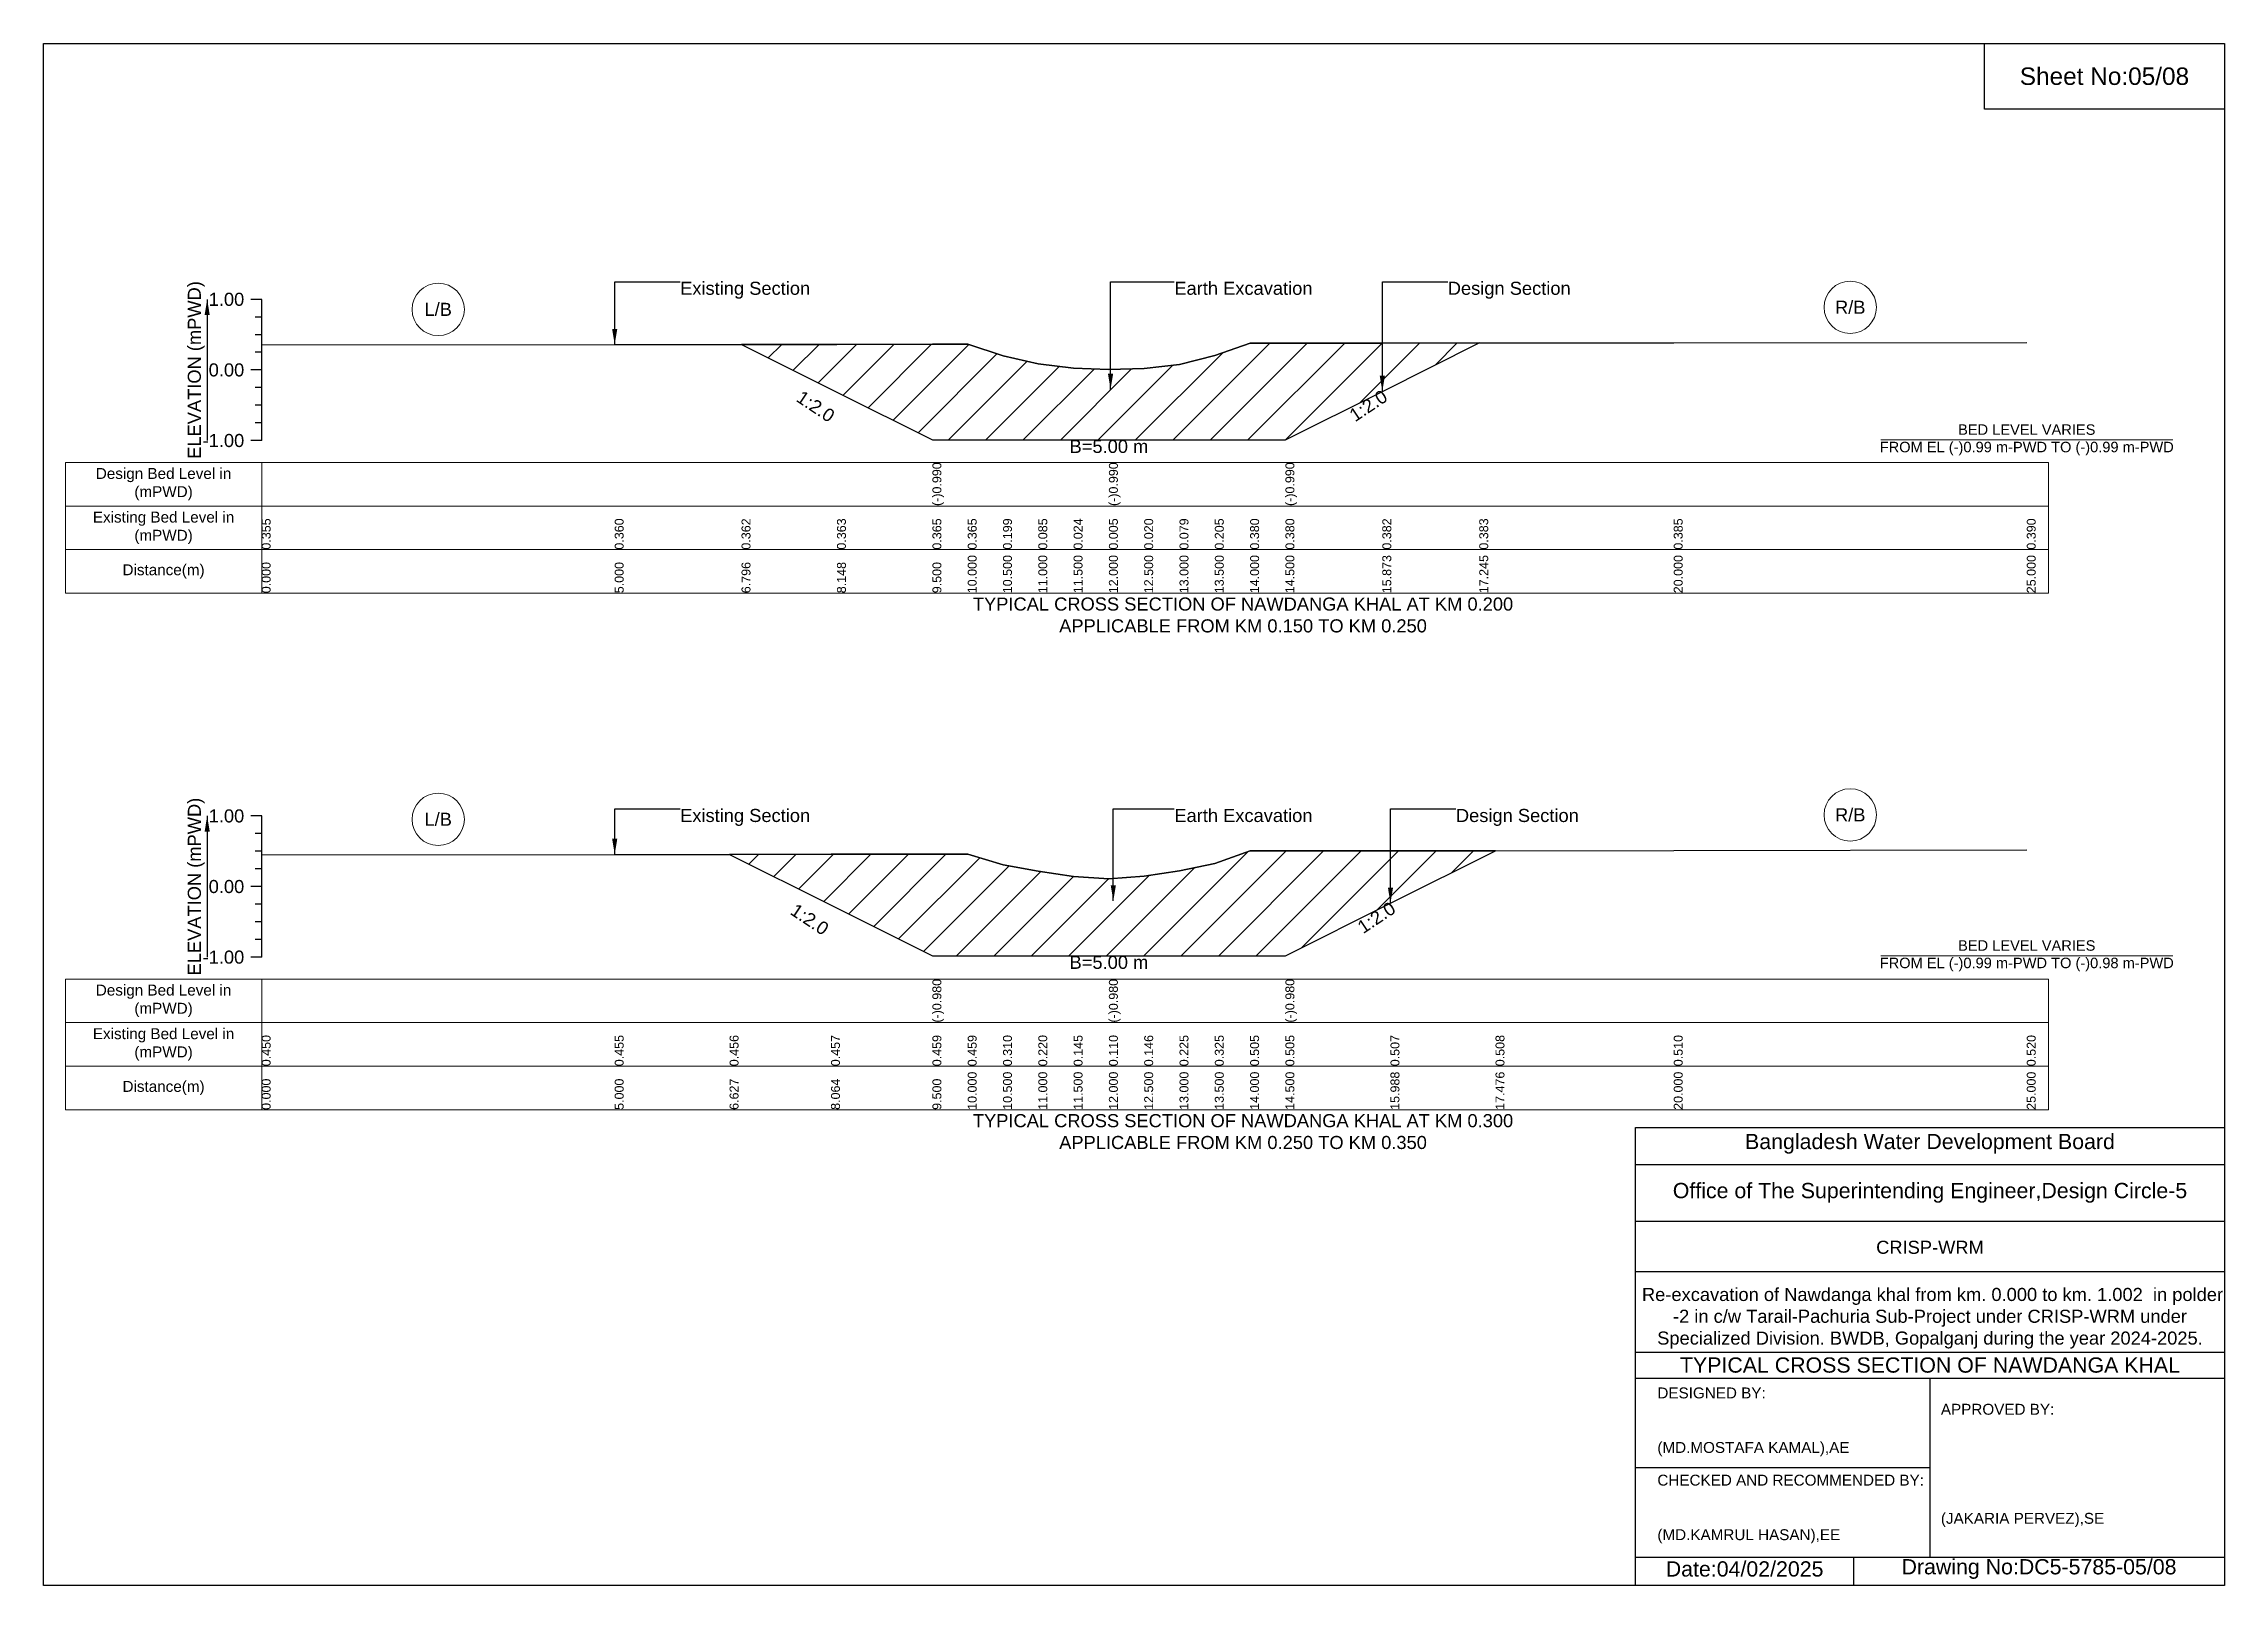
# Model space of a CAD drawing. Header units: inches. Extents: x 91000 to 198000, y -5656 to 7635.
# Drawn here: x 140000 to 148000, y -5656 to 0 of the extents above; entities that cross this region are included whole.
import ezdxf

# ---------------------------------------------------------------- set-up
doc = ezdxf.new("R2010")
doc.units = ezdxf.units.IN
doc.header["$LTSCALE"] = 7
doc.header["$MEASUREMENT"] = 0
for name, color, linetype, lineweight in [('Cross section Data Border', 7, 'Continuous', 9), ('Cross Section Labels', 7, 'Continuous', 9), ('Existing_Bed_Level for Xsection', 7, 'Continuous', 25)]:
    doc.layers.add(name, color=color, linetype=linetype, lineweight=lineweight)
doc.styles.get("Standard").update_dxf_attribs({"font": 'arial.ttf'})
doc.dimstyles.get("Standard").update_dxf_attribs({"dimtxt": 0.18, "dimasz": 0.18, "dimexe": 0.18, "dimexo": 0.0625, "dimgap": 0.09, "dimtad": 0, "dimtih": 1, "dimtoh": 1, "dimdec": 4, "dimzin": 0, "dimdsep": 46, "dimtxsty": 'Standard', "dimcen": 0.09, "dimadec": 0, "dimazin": 0, "dimtfac": 1, "dimtdec": 4, "dimtofl": 0, "dimtmove": 0, "dimatfit": 3, "dimfxl": 1, "dimtolj": 1, "dimtzin": 0, "dimarcsym": 0})

msp = doc.modelspace()

# ---------------------------------------------------------------- texts
at = {"attachment_point": 5}
for s, insert, char_height in [('Sheet No:05/08', (147560, -120), 64), ('Bangladesh Water Development Board', (146920, -4036), 56), ('Office of The Superintending Engineer,Design Circle-5', (146920, -4216), 56)]:
    msp.add_mtext(s, dxfattribs=dict(at, insert=insert, char_height=char_height))
for s, insert, char_height, width, attachment_point in [('CRISP-WRM', (146920, -4416), 48, 2240, 5), (' Re-excavation of Nawdanga khal from km. 0.000 to km. 1.002  in polder -2 in c/w Tarail-Pachuria Sub-Project under CRISP-WRM under Specialized Division. BWDB, Gopalganj during the year 2024-2025.', (146920, -4676), 48, 2160, 5), ('TYPICAL CROSS SECTION OF NAWDANGA KHAL', (146920, -4848), 56, 2240, 5), ('DESIGNED BY:^J^J^J(MD.MOSTAFA KAMAL),AE', (145920, -5056), 40, 1120, 4), ('APPROVED BY:^J^J^J^J^J^J(JAKARIA PERVEZ),SE', (146960, -5216), 40, 1120, 4), ('CHECKED AND RECOMMENDED BY:^J^J^J(MD.KAMRUL HASAN),EE', (145920, -5376), 40, 1120, 4), ('Date:04/02/2025', (146240, -5596), 56, 1120, 5), ('Drawing No:DC5-5785-05/08', (147320, -5596), 56, 1760, 5)]:
    msp.add_mtext(s, dxfattribs=dict(insert=insert, char_height=char_height, width=width, attachment_point=attachment_point))
at = {"layer": 'Cross section Data Border', "char_height": 40, "width": 640, "attachment_point": 5}
for s, insert in [('Design Bed Level in (mPWD)', (140440, -1616.3)), ('Existing Bed Level in (mPWD)', (140440, -1776.3)), ('Distance(m)', (140440, -1936.3)), ('Design Bed Level in (mPWD)', (140440, -3511.5)), ('Existing Bed Level in (mPWD)', (140440, -3671.5)), ('Distance(m)', (140440, -3831.5))]:
    msp.add_mtext(s, dxfattribs=dict(at, insert=insert))
at = {"layer": 'Cross Section Labels'}
for s, insert, char_height, attachment_point in [('Existing Section', (142335, -873.5), 48, 1), ('Earth Excavation', (144148, -873.5), 48, 1), ('Design Section', (145151, -873.5), 48, 1), ('L/B', (141447.5, -975.2), 48, 5), ('R/B', (146627.5, -967.4), 48, 5), ('BED LEVEL VARIES ^JFROM EL (-)0.99 m-PWD TO (-)0.99 m-PWD', (147275, -1453.7), 38.4, 5), ('B=5.00 m', (143908, -1453.7), 48, 2), ('TYPICAL CROSS SECTION OF NAWDANGA KHAL AT KM 0.200^JAPPLICABLE FROM KM 0.150 TO KM 0.250', (144400, -2096.3), 48, 5), ('L/B', (141447.5, -2845.8), 48, 5), ('Existing Section', (142335, -2807.6), 48, 1), ('Earth Excavation', (144148, -2807.6), 48, 1), ('Design Section', (145180.9, -2807.6), 48, 1), ('R/B', (146627.5, -2829.6), 48, 5), ('B=5.00 m', (143908, -3346.3), 48, 2), ('BED LEVEL VARIES ^JFROM EL (-)0.99 m-PWD TO (-)0.98 m-PWD', (147275, -3346.3), 38.4, 5), ('TYPICAL CROSS SECTION OF NAWDANGA KHAL AT KM 0.300^JAPPLICABLE FROM KM 0.250 TO KM 0.350', (144400, -3991.5), 48, 5)]:
    msp.add_mtext(s, dxfattribs=dict(at, insert=insert, char_height=char_height, attachment_point=attachment_point))
at = {"layer": 'Cross Section Labels', "char_height": 48, "attachment_point": 2}
for insert, rotation in [((142845.6, -1311), 326.30993), ((144846.3, -1308.3), 33.69007), ((142823.7, -3192.7), 326.30993), ((144876.1, -3186), 33.69007)]:
    msp.add_mtext('1:2.0', dxfattribs=dict(at, insert=insert, rotation=rotation))
at = {"layer": 'Existing_Bed_Level for Xsection', "rotation": 90}
for s, insert, char_height, attachment_point in [('ELEVATION (mPWD)', (140560, -1197.3), 48, 5), ('(-)0.990', (143260.5, -1696.3), 32.8, 1), ('(-)0.990', (143908, -1696.3), 32.8, 1), ('(-)0.990', (144555.5, -1696.3), 32.8, 1), ('0.355', (140800, -1856.3), 32.8, 1), ('0.360', (142095, -1856.3), 32.8, 1), ('0.362', (142560.3, -1856.3), 32.8, 1), ('0.363', (142910.4, -1856.3), 32.8, 1), ('0.365', (143260.5, -1856.3), 32.8, 1), ('0.365', (143390, -1856.3), 32.8, 1), ('0.199', (143519.5, -1856.3), 32.8, 1), ('0.085', (143649, -1856.3), 32.8, 1), ('0.024', (143778.5, -1856.3), 32.8, 1), ('0.005', (143908, -1856.3), 32.8, 1), ('0.020', (144037.5, -1856.3), 32.8, 1), ('0.079', (144167, -1856.3), 32.8, 1), ('0.205', (144296.5, -1856.3), 32.8, 1), ('0.380', (144426, -1856.3), 32.8, 1), ('0.380', (144555.5, -1856.3), 32.8, 1), ('0.382', (144911, -1856.3), 32.8, 1), ('0.383', (145266.6, -1856.3), 32.8, 1), ('0.385', (145980, -1856.3), 32.8, 1), ('0.390', (147275, -1856.3), 32.8, 1), ('0.000', (140800, -2016.3), 32.8, 1), ('5.000', (142095, -2016.3), 32.8, 1), ('6.796', (142560.3, -2016.3), 32.8, 1), ('8.148', (142910.4, -2016.3), 32.8, 1), ('9.500', (143260.5, -2016.3), 32.8, 1), ('10.000', (143390, -2016.3), 32.8, 1), ('10.500', (143519.5, -2016.3), 32.8, 1), ('11.000', (143649, -2016.3), 32.8, 1), ('11.500', (143778.5, -2016.3), 32.8, 1), ('12.000', (143908, -2016.3), 32.8, 1), ('12.500', (144037.5, -2016.3), 32.8, 1), ('13.000', (144167, -2016.3), 32.8, 1), ('13.500', (144296.5, -2016.3), 32.8, 1), ('14.000', (144426, -2016.3), 32.8, 1), ('14.500', (144555.5, -2016.3), 32.8, 1), ('15.873', (144911, -2016.3), 32.8, 1), ('17.245', (145266.6, -2016.3), 32.8, 1), ('20.000', (145980, -2016.3), 32.8, 1), ('25.000', (147275, -2016.3), 32.8, 1), ('ELEVATION (mPWD)', (140560, -3092.5), 48, 5), ('(-)0.980', (143260.5, -3591.5), 32.8, 1), ('(-)0.980', (143908, -3591.5), 32.8, 1), ('(-)0.980', (144555.5, -3591.5), 32.8, 1), ('0.450', (140800, -3751.5), 32.8, 1), ('0.455', (142095, -3751.5), 32.8, 1), ('0.456', (142516.5, -3751.5), 32.8, 1), ('0.457', (142888.5, -3751.5), 32.8, 1), ('0.459', (143260.5, -3751.5), 32.8, 1), ('0.459', (143390, -3751.5), 32.8, 1), ('0.310', (143519.5, -3751.5), 32.8, 1), ('0.220', (143649, -3751.5), 32.8, 1), ('0.145', (143778.5, -3751.5), 32.8, 1), ('0.110', (143908, -3751.5), 32.8, 1), ('0.146', (144037.5, -3751.5), 32.8, 1), ('0.225', (144167, -3751.5), 32.8, 1), ('0.325', (144296.5, -3751.5), 32.8, 1), ('0.505', (144426, -3751.5), 32.8, 1), ('0.505', (144555.5, -3751.5), 32.8, 1), ('0.507', (144940.9, -3751.5), 32.8, 1), ('0.508', (145326.2, -3751.5), 32.8, 1), ('0.510', (145980, -3751.5), 32.8, 1), ('0.520', (147275, -3751.5), 32.8, 1), ('0.000', (140800, -3911.5), 32.8, 1), ('5.000', (142095, -3911.5), 32.8, 1), ('6.627', (142516.5, -3911.5), 32.8, 1), ('8.064', (142888.5, -3911.5), 32.8, 1), ('9.500', (143260.5, -3911.5), 32.8, 1), ('10.000', (143390, -3911.5), 32.8, 1), ('10.500', (143519.5, -3911.5), 32.8, 1), ('11.000', (143649, -3911.5), 32.8, 1), ('11.500', (143778.5, -3911.5), 32.8, 1), ('12.000', (143908, -3911.5), 32.8, 1), ('12.500', (144037.5, -3911.5), 32.8, 1), ('13.000', (144167, -3911.5), 32.8, 1), ('13.500', (144296.5, -3911.5), 32.8, 1), ('14.000', (144426, -3911.5), 32.8, 1), ('14.500', (144555.5, -3911.5), 32.8, 1), ('15.988', (144940.9, -3911.5), 32.8, 1), ('17.476', (145326.2, -3911.5), 32.8, 1), ('20.000', (145980, -3911.5), 32.8, 1), ('25.000', (147275, -3911.5), 32.8, 1)]:
    msp.add_mtext(s, dxfattribs=dict(at, insert=insert, char_height=char_height, attachment_point=attachment_point))
at = {"layer": 'Existing_Bed_Level for Xsection', "char_height": 48, "attachment_point": 6}
for s, insert in [('1.00', (140736, -938.3)), ('0.00', (140736, -1197.3)), ('-1.00', (140736, -1456.3)), ('1.00', (140736, -2833.5)), ('0.00', (140736, -3092.5)), ('-1.00', (140736, -3351.5))]:
    msp.add_mtext(s, dxfattribs=dict(at, insert=insert))

# ---------------------------------------------------------------- hatches: boundary and pattern name
at = {"layer": 'Existing_Bed_Level for Xsection'}
h = msp.add_hatch(dxfattribs=at)
h.set_pattern_fill('ANSI31', color=256, scale=777, style=0)
h.paths.add_polyline_path([(142560.3, -1103.6), (142910.4, -1278.6), (143260.5, -1453.7), (143390, -1453.7), (143519.5, -1453.7), (143649, -1453.7), (143778.5, -1453.7), (143908, -1453.7), (144037.5, -1453.7), (144167, -1453.7), (144296.5, -1453.7), (144426, -1453.7), (144555.5, -1453.7), (144911, -1275.9), (145266.6, -1098.2), (144911, -1098.5), (144555.5, -1098.8), (144426, -1098.9), (144296.5, -1144.2), (144167, -1176.8), (144037.5, -1192.1), (143908, -1196), (143778.5, -1191.1), (143649, -1175.3), (143519.5, -1145.8), (143390, -1102.8), (143260.5, -1102.9), (142910.4, -1103.2)])
h = msp.add_hatch(dxfattribs=at)
h.set_pattern_fill('ANSI31', color=256, scale=777, style=0)
h.paths.add_polyline_path([(142516.5, -2974.3), (142888.5, -3160.3), (143260.5, -3346.3), (143390, -3346.3), (143519.5, -3346.3), (143649, -3346.3), (143778.5, -3346.3), (143908, -3346.3), (144037.5, -3346.3), (144167, -3346.3), (144296.5, -3346.3), (144426, -3346.3), (144555.5, -3346.3), (144940.9, -3153.6), (145326.2, -2960.9), (144940.9, -2961.3), (144555.5, -2961.6), (144426, -2961.7), (144296.5, -3008.3), (144167, -3034.2), (144037.5, -3054.7), (143908, -3064), (143778.5, -3054.9), (143649, -3035.5), (143519.5, -3012.2), (143390, -2973.6), (143260.5, -2973.7), (142888.5, -2974)])

# ---------------------------------------------------------------- linework, layer by layer
for points in [[(140000, 0), (148000, 0), (148000, -5656), (140000, -5656)], [(147120, 0), (148000, 0), (148000, -240), (147120, -240)]]:
    msp.add_lwpolyline(points, close=True)
for points in [[(145840, -5656), (145840, -3976), (148000, -3976)], [(145840, -4112), (148000, -4112)], [(145840, -4320), (148000, -4320)], [(145840, -4504), (148000, -4504)], [(145840, -4800), (148000, -4800)], [(145840, -4896), (148000, -4896)], [(146920, -4896), (146920, -5552)], [(145840, -5224), (146920, -5224)], [(145840, -5552), (148000, -5552)], [(146640, -5552), (146640, -5656)]]:
    msp.add_lwpolyline(points)
at = {"layer": 'Cross section Data Border'}
for points in [[(140080, -1536.3), (147355, -1536.3), (147355, -2016.3), (140080, -2016.3)], [(140080, -3431.5), (147355, -3431.5), (147355, -3911.5), (140080, -3911.5)]]:
    msp.add_lwpolyline(points, close=True, dxfattribs=at)
for points in [[(140800, -1536.3), (140800, -2016.3)], [(140080, -1696.3), (147355, -1696.3)], [(140080, -1856.3), (147355, -1856.3)], [(140800, -3431.5), (140800, -3911.5)], [(140080, -3591.5), (147355, -3591.5)], [(140080, -3751.5), (147355, -3751.5)]]:
    msp.add_lwpolyline(points, dxfattribs=at)
at = {"layer": 'Cross Section Labels'}
for points in [[(146739.2, -1453.7), (147810.8, -1453.7)], [(146739.2, -3346.3), (147810.8, -3346.3)]]:
    msp.add_lwpolyline(points, dxfattribs=at)
for centre in [(141447.5, -975.2), (146627.5, -967.4), (141447.5, -2845.8), (146627.5, -2829.6)]:
    msp.add_circle(centre, 96, dxfattribs=at)
at = {"layer": 'Existing_Bed_Level for Xsection'}
for points in [[(140800, -938.3), (140760, -938.3)], [(140800, -1456.3), (140800, -1197.3), (140800, -938.3)], [(140800, -1003), (140776, -1003)], [(140800, -1067.8), (140776, -1067.8)], [(140800, -1105.3), (142095, -1104.1), (142560.3, -1103.6), (142910.4, -1103.2), (143260.5, -1102.9), (143260.5, -1102.9), (143390, -1102.8), (143519.5, -1145.8), (143649, -1175.3), (143778.5, -1191.1), (143908, -1196), (143908, -1196), (144037.5, -1192.1), (144167, -1176.8), (144296.5, -1144.2), (144426, -1098.9), (144555.5, -1098.8), (144555.5, -1098.8), (144911, -1098.5), (145266.6, -1098.2), (145980, -1097.6), (147275, -1096.3)], [(140800, -1197.3), (140760, -1197.3)], [(140800, -1132.5), (140776, -1132.5)], [(140800, -1262), (140776, -1262)], [(140800, -1326.8), (140776, -1326.8)], [(140800, -1391.5), (140776, -1391.5)], [(140800, -1456.3), (140760, -1456.3)], [(140800, -2833.5), (140760, -2833.5)], [(140800, -3351.5), (140800, -3092.5), (140800, -2833.5)], [(140800, -2898.2), (140776, -2898.2)], [(140800, -2975.9), (142095, -2974.6), (142516.5, -2974.3), (142888.5, -2974), (143260.5, -2973.7), (143260.5, -2973.7), (143390, -2973.6), (143519.5, -3012.2), (143649, -3035.5), (143778.5, -3054.9), (143908, -3064), (143908, -3064), (144037.5, -3054.7), (144167, -3034.2), (144296.5, -3008.3), (144426, -2961.7), (144555.5, -2961.6), (144555.5, -2961.6), (144940.9, -2961.3), (145326.2, -2960.9), (145980, -2960.4), (147275, -2957.8)], [(140800, -2963), (140776, -2963)], [(140800, -3027.7), (140776, -3027.7)], [(140800, -3092.5), (140760, -3092.5)], [(140800, -3157.2), (140776, -3157.2)], [(140800, -3222), (140776, -3222)], [(140800, -3351.5), (140760, -3351.5)], [(140800, -3286.7), (140776, -3286.7)]]:
    msp.add_lwpolyline(points, dxfattribs=at)
for points in [[(142560.3, -1103.6), (142910.4, -1278.6), (143260.5, -1453.7), (143260.5, -1453.7), (143390, -1453.7), (143519.5, -1453.7), (143649, -1453.7), (143778.5, -1453.7), (143908, -1453.7), (143908, -1453.7), (144037.5, -1453.7), (144167, -1453.7), (144296.5, -1453.7), (144426, -1453.7), (144555.5, -1453.7), (144555.5, -1453.7), (144911, -1275.9), (145266.6, -1098.2), (144911, -1098.5), (144555.5, -1098.8), (144555.5, -1098.8), (144426, -1098.9), (144296.5, -1144.2), (144167, -1176.8), (144037.5, -1192.1), (143908, -1196), (143908, -1196), (143778.5, -1191.1), (143649, -1175.3), (143519.5, -1145.8), (143390, -1102.8), (143260.5, -1102.9), (143260.5, -1102.9), (142910.4, -1103.2)], [(142516.5, -2974.3), (142888.5, -3160.3), (143260.5, -3346.3), (143260.5, -3346.3), (143390, -3346.3), (143519.5, -3346.3), (143649, -3346.3), (143778.5, -3346.3), (143908, -3346.3), (143908, -3346.3), (144037.5, -3346.3), (144167, -3346.3), (144296.5, -3346.3), (144426, -3346.3), (144555.5, -3346.3), (144555.5, -3346.3), (144940.9, -3153.6), (145326.2, -2960.9), (145326.2, -2960.9), (145326.2, -2960.9), (144940.9, -2961.3), (144555.5, -2961.6), (144555.5, -2961.6), (144426, -2961.7), (144296.5, -3008.3), (144167, -3034.2), (144037.5, -3054.7), (143908, -3064), (143908, -3064), (143778.5, -3054.9), (143649, -3035.5), (143519.5, -3012.2), (143390, -2973.6), (143260.5, -2973.7), (143260.5, -2973.7), (142888.5, -2974)]]:
    msp.add_lwpolyline(points, close=True, dxfattribs=at)

msp.set_redraw_order([(e.dxf.handle, doc.entitydb.next_handle()) for e in msp.query("TEXT MTEXT ATTDEF DIMENSION ARC_DIMENSION")])  # texts and dimensions are drawn at this point

# ---------------------------------------------------------------- leaders
at = {"layer": 'Cross Section Labels', "annotation_type": 0, "has_hookline": 1, "hookline_direction": 0}
for points, text_width in [([(142095, -1104.1), (142095, -873.5), (142334.9, -873.5)], 467.2), ([(143914, -1268.8), (143914, -873.5), (144147.9, -873.5)], 497), ([(144911, -1275.9), (144911, -873.5), (145150.9, -873.5)], 441.2), ([(142095, -2974.6), (142095, -2807.6), (142334.9, -2807.6)], 467.2), ([(143924.1, -3145.1), (143924.1, -2807.6), (144147.9, -2807.6)], 497), ([(144940.9, -3153.6), (144940.9, -2807.6), (145180.8, -2807.6)], 441.2)]:
    msp.add_leader(points, dimstyle='Standard', override={"dimasz": 57.6}, dxfattribs=dict(at, text_width=text_width))
at = {"layer": 'Existing_Bed_Level for Xsection'}
for points in [[(140600, -938.3), (140600, -1456.3)], [(140600, -2833.5), (140600, -3351.5)]]:
    msp.add_leader(points, dimstyle='Standard', override={"dimasz": 57.6}, dxfattribs=at)

doc.saveas('drawing.dxf')
